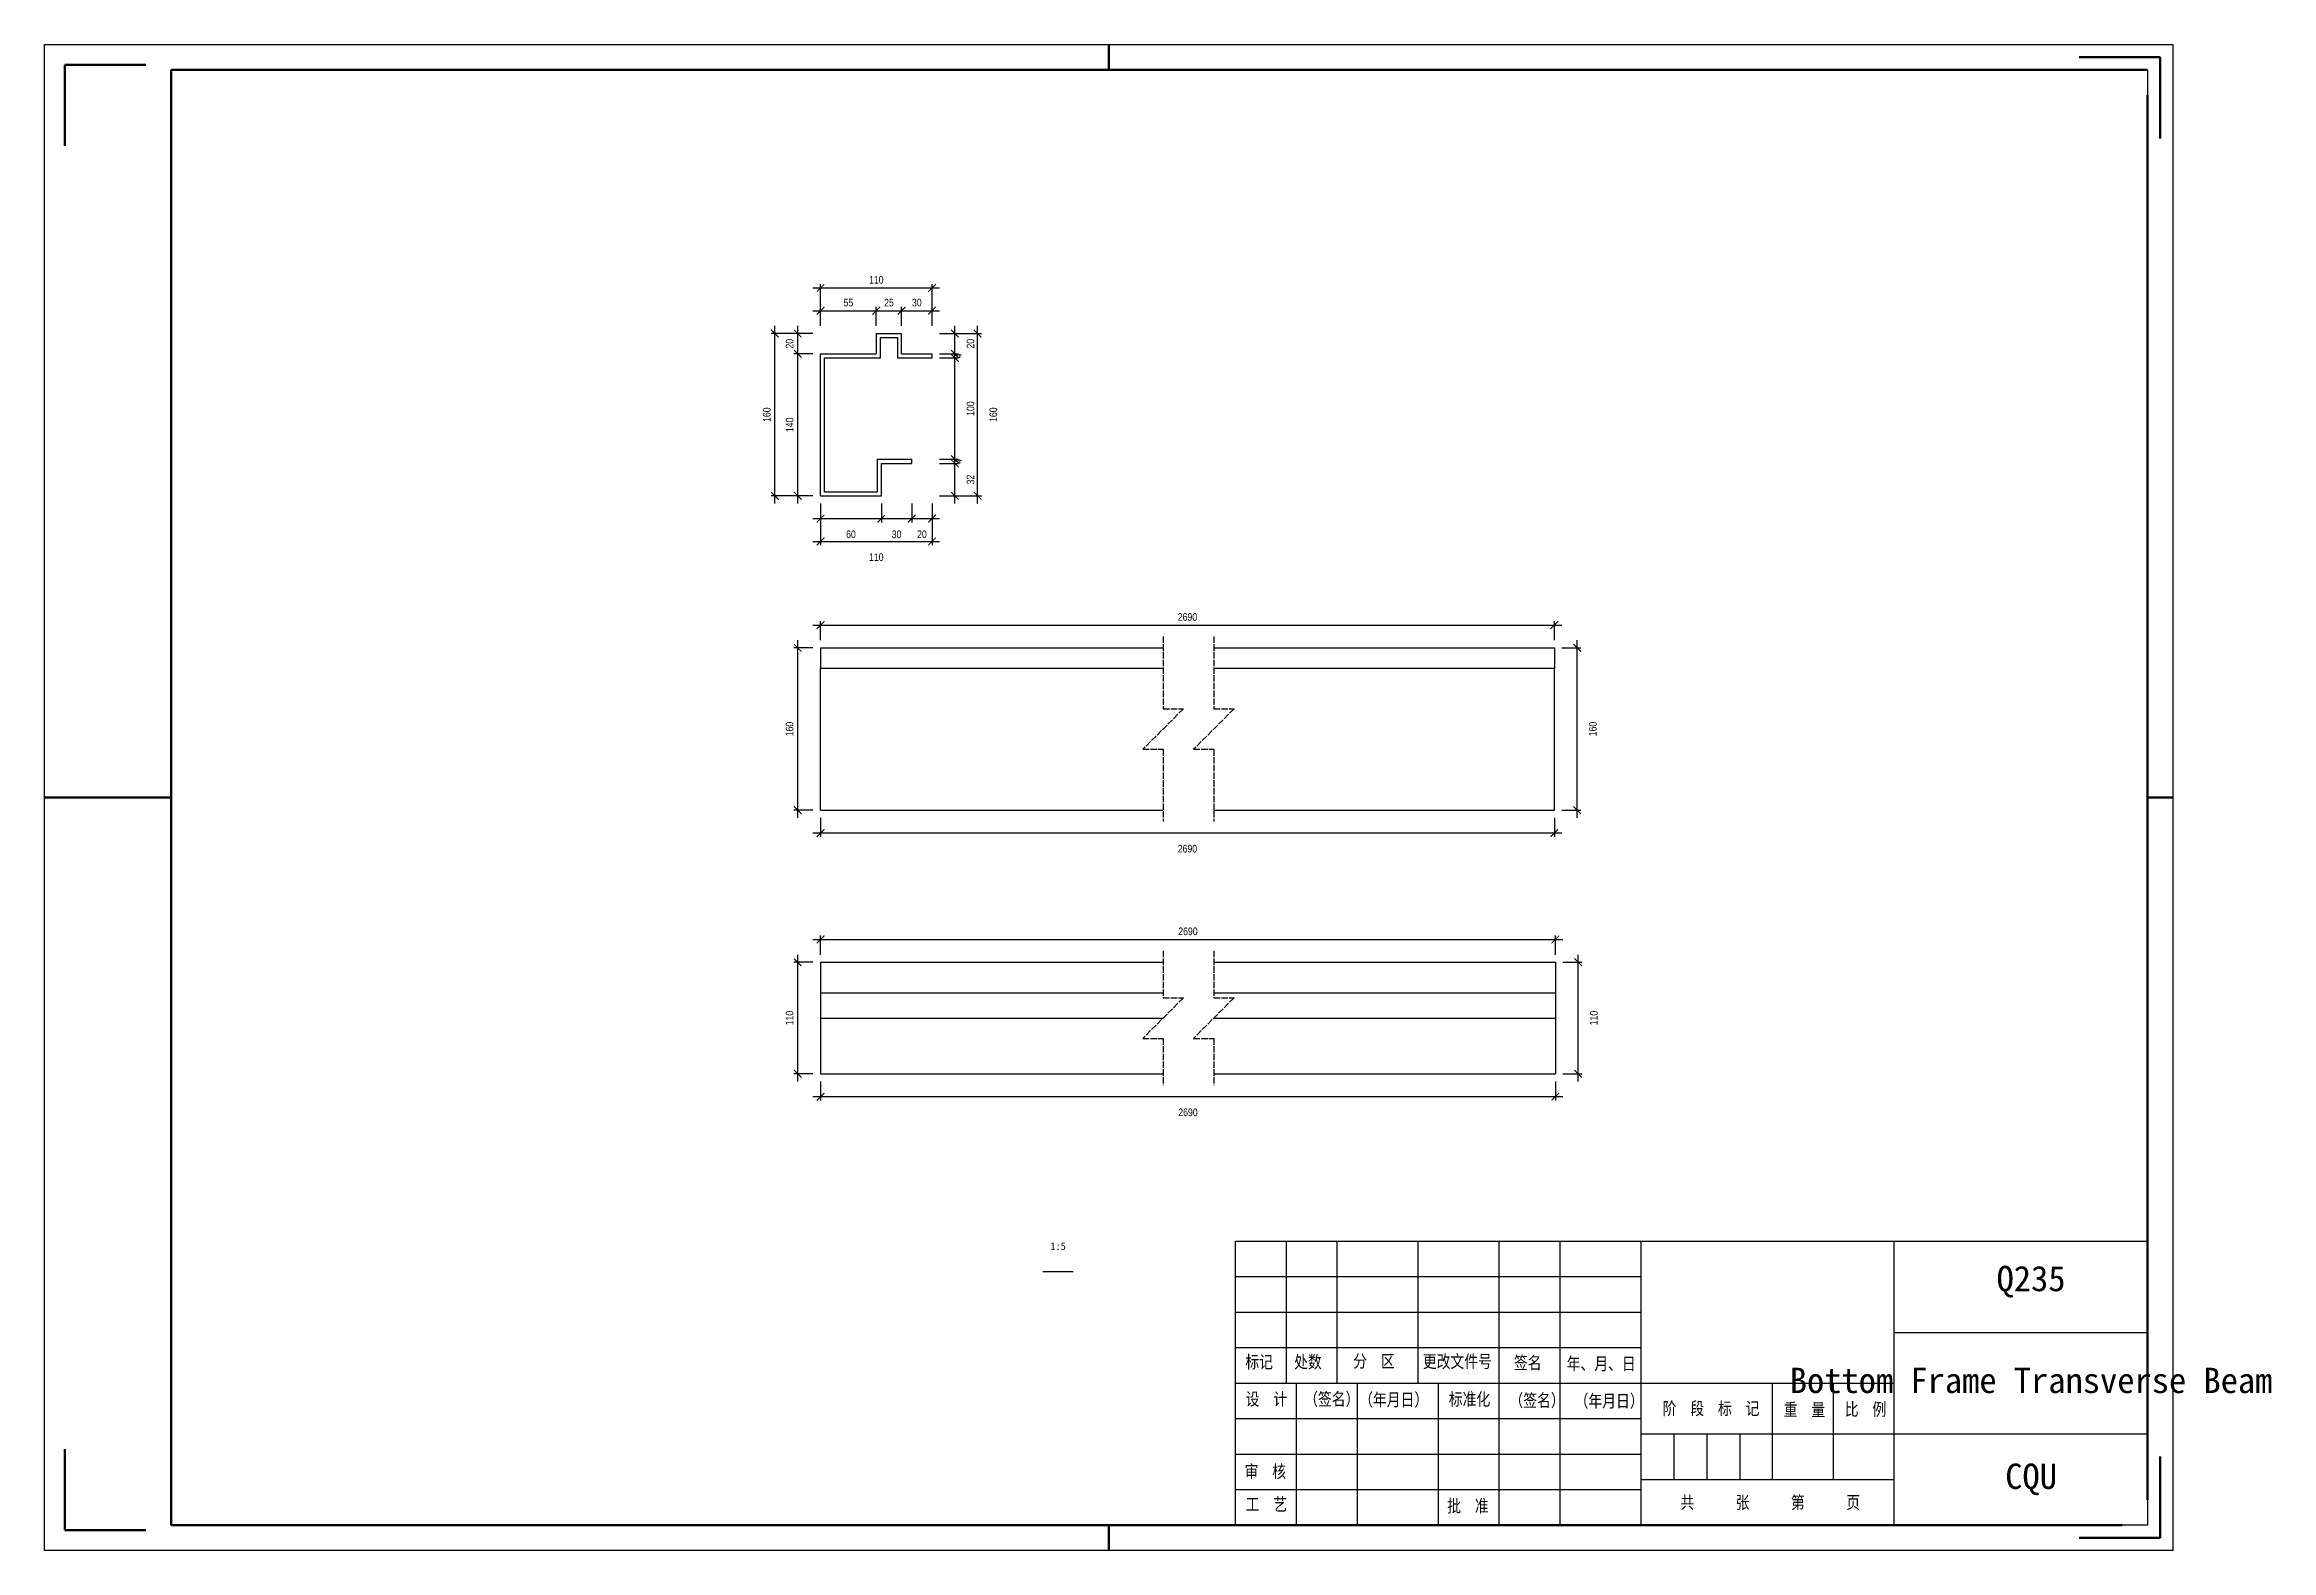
# Model space of a CAD drawing. Header units: millimetres. Extents: x 0 to 1925, y 0 to 4345.
# Drawn here: x 490 to 929.4, y 734 to 1031 of the extents above; entities that cross this region are included whole.
import ezdxf

# ---------------------------------------------------------------- set-up
doc = ezdxf.new("R2010")
doc.units = ezdxf.units.MM
doc.linetypes.add('DASHED', pattern=[1.524, 1.27, -0.254])
doc.layers.add('总内框线', color=7, linetype='Continuous', lineweight=50)
doc.layers.add('总外框线', color=7, linetype='Continuous', lineweight=30)
doc.styles.add('OpenSansCondensed-Light', font='OpenSansCondensed-Light.ttf')
doc.styles.add('陈杰（2）', font='gbenor.shx', dxfattribs={"width": 0.8, "bigfont": 'gbcbig.shx'})
doc.dimstyles.new('EZDXF', dxfattribs={"dimtxt": 0.25, "dimasz": 0.175, "dimexe": 0.375, "dimexo": 0.125, "dimgap": 0.1, "dimtad": 1, "dimlfac": 100, "dimzin": 12, "dimdsep": 46, "dimtxsty": 'OpenSansCondensed-Light', "dimblk": 'ARCHTICK', "dimcen": 2.5, "dimazin": 3, "dimtfac": 0.5, "dimtmove": 2, "dimatfit": 3, "dimarcsym": 0})

msp = doc.modelspace()

# ---------------------------------------------------------------- texts
at = {"attachment_point": 5}
for s, insert, char_height in [('1:5', (690, 794), 1.5), ('Q235', (882, 787), 5), ('Bottom Frame Transverse Beam', (882, 767.5), 5), ('CQU', (882, 748), 5)]:
    msp.add_mtext(s, dxfattribs=dict(at, insert=insert, char_height=char_height))
at = {"char_height": 2.5, "width": 93.0192856, "attachment_point": 1, "style": '陈杰（2）'}
for s, insert in [('{\\fSimSun|b0|i0|c134|p2;标记}', (726.95482, 772.44053)), ('{\\fSimSun|b0|i0|c134|p2;处数}', (736.57596, 772.45543)), ('{\\fSimSun|b0|i0|c134|p2;分\u3000区}', (748.23692, 772.57959)), ('{\\fSimSun|b0|i0|c134|p2;更改文件号}', (761.97169, 772.52496)), ('{\\fSimSun|b0|i0|c134|p2;签名}', (779.95608, 772.2667)), ('{\\fSimSun|b0|i0|c134|p2;年、月、日}', (790.35064, 772.07301)), ('{\\fSimSun|b0|i0|c134|p2;设\u3000计}', (727.01432, 765.10007)), ('{\\fSimSun|b0|i0|c134|p2;（签名）}', (738.55629, 765.10007)), ('{\\fSimSun|b0|i0|c134|p2;\u3000（年月日）}', (746.68156, 764.98584)), ('{\\fSimSun|b0|i0|c134|p2;标准化}', (767.08823, 765.08517)), ('{\\fSimSun|b0|i0|c134|p2;（签名）}', (779.05516, 764.83685)), ('{\\fSimSun|b0|i0|c134|p2;（年月日）}', (791.923, 764.73752)), ('{\\fSimSun|b0|i0|c134|p2;阶\u3000段\u3000标\u3000记}', (809.30395, 763.25254)), ('{\\fSimSun|b0|i0|c134|p2;重\u3000量}', (833.18681, 763.02408)), ('{\\fSimSun|b0|i0|c134|p2;比\u3000例}', (845.23873, 763.09361)), ('{\\fSimSun|b0|i0|c134|p2;审\u3000核}', (726.81034, 750.83138)), ('{\\fSimSun|b0|i0|c134|p2;工\u3000艺}', (727.01432, 744.34515)), ('{\\fSimSun|b0|i0|c134|p2;批\u3000准}', (766.78226, 744.0273)), ('{\\fSimSun|b0|i0|c134|p2;共\u3000\u3000\u3000张\u3000\u3000\u3000第\u3000\u3000\u3000页}', (812.79713, 744.72757))]:
    msp.add_mtext(s, dxfattribs=dict(at, insert=insert))

# ---------------------------------------------------------------- blocks, each defined once
blk = doc.blocks.new('_ARCHTICK')
at = {"color": 0, "linetype": 'ByBlock', "const_width": 0.15}
blk.add_lwpolyline([(-0.5, -0.5), (0.5, 0.5)], dxfattribs=at)

# ---------------------------------------------------------------- dimensions: what is measured, and where the dimension line sits
for base, p1, p2, location, text, override in [((643.12901, 983), (643.12901, 974), (665.12901, 974), (654.12901, 984.6), '110', {"dimtxt": 1.5, "dimasz": 1.5, "dimexe": 0.75, "dimexo": 1.5, "dimtad": 1, "dimlfac": 5, "dimblk": 'ARCHTICK', "dimsah": 0, "dimtsz": 0, "dimdle": 1.5, "dimtmove": 2}), ((643.12901, 933), (643.12901, 942), (665.12901, 942), (654.12901, 929.9), '110', {"dimtxt": 1.5, "dimasz": 1.5, "dimexe": 0.75, "dimexo": 1.5, "dimtad": 4, "dimlfac": 5, "dimblk": 'ARCHTICK', "dimsah": 0, "dimtsz": 0, "dimdle": 1.5, "dimtmove": 2}), ((643.12901, 916.5), (643.12901, 912), (787.92901, 912), (715.52901, 918.1), '2690', {"dimtxt": 1.5, "dimasz": 1.5, "dimexe": 0.75, "dimexo": 1.5, "dimtad": 1, "dimlfac": 5, "dimblk": 'ARCHTICK', "dimsah": 0, "dimtsz": 0, "dimdle": 1.5, "dimtmove": 2}), ((643.12901, 875.5), (643.12901, 880), (787.92901, 880), (715.52901, 872.4), '2690', {"dimtxt": 1.5, "dimasz": 1.5, "dimexe": 0.75, "dimexo": 1.5, "dimtad": 4, "dimlfac": 5, "dimblk": 'ARCHTICK', "dimsah": 0, "dimtsz": 0, "dimdle": 1.5, "dimtmove": 2}), ((643.12901, 854.5), (643.12901, 850), (788.12901, 850), (715.62901, 856.1), '2690', {"dimtxt": 1.5, "dimasz": 1.5, "dimexe": 0.75, "dimexo": 1.5, "dimtad": 1, "dimlfac": 5, "dimblk": 'ARCHTICK', "dimsah": 0, "dimtsz": 0, "dimdle": 1.5, "dimtmove": 2}), ((643.12901, 823.5), (643.12901, 828), (788.12901, 828), (715.62901, 820.4), '2690', {"dimtxt": 1.5, "dimasz": 1.5, "dimexe": 0.75, "dimexo": 1.5, "dimtad": 4, "dimlfac": 5, "dimblk": 'ARCHTICK', "dimsah": 0, "dimtsz": 0, "dimdle": 1.5, "dimtmove": 2})]:
    msp.add_linear_dim(base=base, p1=p1, p2=p2, location=location, text=text, dimstyle='EZDXF', override=override).render()
for base, p1, p2, location, override in [((643.12901, 978.5), (643.12901, 974), (654.12901, 974), (648.62901, 980.1), {"dimtxt": 1.5, "dimasz": 1.5, "dimexe": 0.75, "dimexo": 1.5, "dimtad": 1, "dimlfac": 5, "dimblk": 'ARCHTICK', "dimsah": 0, "dimtsz": 0, "dimdle": 1.5, "dimtmove": 2}), ((654.12901, 978.5), (654.12901, 974), (659.12901, 974), (656.62901, 980.1), {"dimtxt": 1.5, "dimasz": 1.5, "dimexe": 0.75, "dimexo": 1.5, "dimtad": 1, "dimlfac": 5, "dimblk": 'ARCHTICK', "dimsah": 0, "dimtsz": 0, "dimdle": 1.5, "dimtmove": 2}), ((659.12901, 978.5), (659.12901, 974), (665.12901, 974), (662.12901, 980.1), {"dimtxt": 1.5, "dimasz": 1.5, "dimexe": 0.75, "dimexo": 1.5, "dimtad": 1, "dimlfac": 5, "dimblk": 'ARCHTICK', "dimsah": 0, "dimtsz": 0, "dimdle": 1.5, "dimtmove": 2}), ((643.12901, 937.5), (643.12901, 942), (655.12901, 942), (649.12901, 934.4), {"dimtxt": 1.5, "dimasz": 1.5, "dimexe": 0.75, "dimexo": 1.5, "dimtad": 4, "dimlfac": 5, "dimblk": 'ARCHTICK', "dimsah": 0, "dimtsz": 0, "dimdle": 1.5, "dimtmove": 2}), ((655.12901, 937.5), (655.12901, 942), (661.12901, 942), (658.12901, 934.4), {"dimtxt": 1.5, "dimasz": 1.5, "dimexe": 0.75, "dimexo": 1.5, "dimtad": 4, "dimlfac": 5, "dimblk": 'ARCHTICK', "dimsah": 0, "dimtsz": 0, "dimdle": 1.5, "dimtmove": 2}), ((661.12901, 937.5), (661.12901, 942), (665.12901, 942), (663.12901, 934.4), {"dimtxt": 1.5, "dimasz": 1.5, "dimexe": 0.75, "dimexo": 1.5, "dimtad": 4, "dimlfac": 5, "dimblk": 'ARCHTICK', "dimsah": 0, "dimtsz": 0, "dimdle": 1.5, "dimtmove": 2})]:
    msp.add_linear_dim(base=base, p1=p1, p2=p2, location=location, dimstyle='EZDXF', override=override).render()
for base, p1, p2, location, text, override in [((634.12901, 942), (643.12901, 942), (643.12901, 974), (632.52901, 958), '160', {"dimtxt": 1.5, "dimasz": 1.5, "dimexe": 0.75, "dimexo": 1.5, "dimtad": 1, "dimlfac": 5, "dimblk": 'ARCHTICK', "dimsah": 0, "dimtsz": 0, "dimdle": 1.5, "dimtmove": 2}), ((674.12901, 942), (665.12901, 942), (665.12901, 974), (677.22901, 958), '160', {"dimtxt": 1.5, "dimasz": 1.5, "dimexe": 0.75, "dimexo": 1.5, "dimtad": 4, "dimlfac": 5, "dimblk": 'ARCHTICK', "dimsah": 0, "dimtsz": 0, "dimdle": 1.5, "dimtmove": 2}), ((638.62901, 880), (643.12901, 880), (643.12901, 912), (637.02901, 896), '160', {"dimtxt": 1.5, "dimasz": 1.5, "dimexe": 0.75, "dimexo": 1.5, "dimtad": 1, "dimlfac": 5, "dimblk": 'ARCHTICK', "dimsah": 0, "dimtsz": 0, "dimdle": 1.5, "dimtmove": 2}), ((792.42901, 880), (787.92901, 880), (787.92901, 912), (795.52901, 896), '160', {"dimtxt": 1.5, "dimasz": 1.5, "dimexe": 0.75, "dimexo": 1.5, "dimtad": 4, "dimlfac": 5, "dimblk": 'ARCHTICK', "dimsah": 0, "dimtsz": 0, "dimdle": 1.5, "dimtmove": 2}), ((638.62901, 828), (643.12901, 828), (643.12901, 850), (637.02901, 839), '110', {"dimtxt": 1.5, "dimasz": 1.5, "dimexe": 0.75, "dimexo": 1.5, "dimtad": 1, "dimlfac": 5, "dimblk": 'ARCHTICK', "dimsah": 0, "dimtsz": 0, "dimdle": 1.5, "dimtmove": 2}), ((792.62901, 828), (788.12901, 828), (788.12901, 850), (795.72901, 839), '110', {"dimtxt": 1.5, "dimasz": 1.5, "dimexe": 0.75, "dimexo": 1.5, "dimtad": 4, "dimlfac": 5, "dimblk": 'ARCHTICK', "dimsah": 0, "dimtsz": 0, "dimdle": 1.5, "dimtmove": 2})]:
    msp.add_linear_dim(base=base, p1=p1, p2=p2, angle=90, location=location, text=text, dimstyle='EZDXF', override=override).render()
for base, p1, p2, location, override in [((638.62901, 970), (643.12901, 970), (643.12901, 974), (637.02901, 972), {"dimtxt": 1.5, "dimasz": 1.5, "dimexe": 0.75, "dimexo": 1.5, "dimtad": 1, "dimlfac": 5, "dimblk": 'ARCHTICK', "dimsah": 0, "dimtsz": 0, "dimdle": 1.5, "dimtmove": 2}), ((638.62901, 942), (643.12901, 942), (643.12901, 970), (637.02901, 956), {"dimtxt": 1.5, "dimasz": 1.5, "dimexe": 0.75, "dimexo": 1.5, "dimtad": 1, "dimlfac": 5, "dimblk": 'ARCHTICK', "dimsah": 0, "dimtsz": 0, "dimdle": 1.5, "dimtmove": 2}), ((669.62901, 970), (665.12901, 970), (665.12901, 974), (672.72901, 972), {"dimtxt": 1.5, "dimasz": 1.5, "dimexe": 0.75, "dimexo": 1.5, "dimtad": 4, "dimlfac": 5, "dimblk": 'ARCHTICK', "dimsah": 0, "dimtsz": 0, "dimdle": 1.5, "dimtmove": 2}), ((669.62901, 969.2), (665.12901, 969.2), (665.12901, 970), (670.27901, 969.6), {"dimtxt": 1.5, "dimasz": 1.5, "dimexe": 0.75, "dimexo": 1.5, "dimtad": 4, "dimlfac": 5, "dimblk": 'ARCHTICK', "dimsah": 0, "dimtsz": 0, "dimdle": 1.5, "dimtmove": 2}), ((669.62901, 949.2), (665.12901, 949.2), (665.12901, 969.2), (672.72901, 959.2), {"dimtxt": 1.5, "dimasz": 1.5, "dimexe": 0.75, "dimexo": 1.5, "dimtad": 4, "dimlfac": 5, "dimblk": 'ARCHTICK', "dimsah": 0, "dimtsz": 0, "dimdle": 1.5, "dimtmove": 2}), ((669.62901, 948.4), (665.12901, 948.4), (665.12901, 949.2), (670.27901, 948.8), {"dimtxt": 1.5, "dimasz": 1.5, "dimexe": 0.75, "dimexo": 1.5, "dimtad": 4, "dimlfac": 5, "dimblk": 'ARCHTICK', "dimsah": 0, "dimtsz": 0, "dimdle": 1.5, "dimtmove": 2}), ((669.62901, 942), (665.12901, 942), (665.12901, 948.4), (672.72901, 945.2), {"dimtxt": 1.5, "dimasz": 1.5, "dimexe": 0.75, "dimexo": 1.5, "dimtad": 4, "dimlfac": 5, "dimblk": 'ARCHTICK', "dimsah": 0, "dimtsz": 0, "dimdle": 1.5, "dimtmove": 2})]:
    msp.add_linear_dim(base=base, p1=p1, p2=p2, angle=90, location=location, dimstyle='EZDXF', override=override).render()

# ---------------------------------------------------------------- linework, layer by layer
for p, q in [((905, 1026), (905, 841)), ((654.12901, 974), (659.12901, 974)), ((654.12901, 974), (654.12901, 970)), ((654.92901, 973.2), (658.32901, 973.2)), ((654.92901, 969.2), (654.92901, 973.2)), ((658.32901, 973.2), (658.32901, 969.2)), ((659.12901, 970), (659.12901, 974)), ((643.12901, 942), (643.12901, 970)), ((643.12901, 970), (654.12901, 970)), ((643.92901, 969.2), (654.92901, 969.2)), ((643.92901, 942.8), (643.92901, 969.2)), ((658.32901, 969.2), (665.12901, 969.2)), ((659.12901, 970), (665.12901, 970)), ((665.12901, 969.2), (665.12901, 970)), ((654.32901, 949.2), (661.12901, 949.2)), ((654.32901, 949.2), (654.32901, 942.8)), ((661.12901, 948.4), (661.12901, 949.2)), ((655.12901, 948.4), (661.12901, 948.4)), ((655.12901, 942), (655.12901, 948.4)), ((643.12901, 942), (655.12901, 942)), ((643.92901, 942.8), (654.32901, 942.8)), ((643.12901, 912), (710.72901, 912)), ((643.12901, 912), (643.12901, 908)), ((720.72901, 912), (787.92901, 912)), ((787.92901, 912), (787.92901, 908)), ((643.12901, 908), (710.72901, 908)), ((643.12901, 880), (643.12901, 908)), ((720.72901, 908), (787.92901, 908)), ((787.92901, 880), (787.92901, 908)), ((643.12901, 880), (710.72901, 880)), ((720.72901, 880), (787.92901, 880)), ((643.12901, 850), (710.72901, 850)), ((643.12901, 850), (643.12901, 844)), ((720.72901, 850), (788.12901, 850)), ((788.12901, 850), (788.12901, 844)), ((643.12901, 844), (710.72901, 844)), ((643.12901, 844), (643.12901, 839)), ((720.72901, 844), (788.12901, 844)), ((788.12901, 844), (788.12901, 839)), ((643.12901, 839), (710.72901, 839)), ((643.12901, 839), (643.12901, 828)), ((720.72901, 839), (788.12901, 839)), ((788.12901, 839), (788.12901, 828)), ((643.12901, 828), (710.72901, 828)), ((720.72901, 828), (788.12901, 828)), ((725, 795), (905, 795)), ((725, 739), (725, 795)), ((735, 795), (735, 767)), ((745, 795), (745, 767)), ((761, 795), (761, 767)), ((777, 795), (777, 767)), ((789, 795), (789, 739)), ((805, 795), (805, 739)), ((855, 739), (855, 795)), ((905, 795), (905, 739)), ((687, 789), (693, 789)), ((725, 788), (805, 788)), ((725, 781), (805, 781)), ((725, 774), (805, 774)), ((855, 777), (905, 777)), ((725, 767), (855, 767)), ((737, 767), (737, 739)), ((749, 767), (749, 739)), ((765, 767), (765, 739)), ((777, 767), (777, 739)), ((831, 748), (831, 767)), ((843, 748), (843, 767)), ((725, 760), (805, 760)), ((805, 757), (855, 757)), ((811.5, 757), (811.5, 748)), ((818, 757), (818, 748)), ((824.5, 757), (824.5, 748)), ((855, 757), (905, 757)), ((725, 753), (805, 753)), ((805, 748), (855, 748)), ((725, 746), (805, 746)), ((905, 739), (725, 739))]:
    msp.add_line(p, q)
at = {"linetype": 'DASHED'}
for p, q in [((710.72901, 914.25), (710.72901, 900)), ((720.72901, 914.25), (720.72901, 900)), ((714.72901, 900), (706.72901, 892)), ((710.72901, 900), (714.72901, 900)), ((724.72901, 900), (716.72901, 892)), ((720.72901, 900), (724.72901, 900)), ((706.72901, 892), (710.72901, 892)), ((710.72901, 892), (710.72901, 877.75)), ((716.72901, 892), (720.72901, 892)), ((720.72901, 892), (720.72901, 877.75)), ((710.72901, 852.25), (710.72901, 843)), ((720.72901, 852.25), (720.72901, 843)), ((714.72901, 843), (706.72901, 835)), ((710.72901, 843), (714.72901, 843)), ((724.72901, 843), (716.72901, 835)), ((720.72901, 843), (724.72901, 843)), ((706.72901, 835), (710.72901, 835)), ((710.72901, 835), (710.72901, 825.75)), ((716.72901, 835), (720.72901, 835)), ((720.72901, 835), (720.72901, 825.75))]:
    msp.add_line(p, q, dxfattribs=at)
at = {"layer": '总内框线'}
for p, q in [((700, 1026), (700, 1031)), ((907.5, 1028.5), (891.5, 1028.5)), ((907.5, 1028.5), (907.5, 1012.5)), ((494, 1027), (494, 1011)), ((494, 1027), (510, 1027)), ((515, 739), (515, 1026)), ((515, 1026), (905, 1026)), ((905, 1021), (905, 744)), ((490, 882.5), (515, 882.5)), ((905, 882.5), (910, 882.5)), ((494, 738), (494, 754)), ((907.5, 736.5), (907.5, 752.5)), ((900, 739), (515, 739)), ((700, 734), (700, 739)), ((494, 738), (510, 738)), ((907.5, 736.5), (891.5, 736.5))]:
    msp.add_line(p, q, dxfattribs=at)
at = {"layer": '总外框线'}
for p, q in [((490, 734), (490, 1031)), ((490, 1031), (910, 1031)), ((910, 1031), (910, 734)), ((910, 734), (490, 734))]:
    msp.add_line(p, q, dxfattribs=at)

msp.set_redraw_order([(e.dxf.handle, doc.entitydb.next_handle()) for e in msp.query("TEXT MTEXT ATTDEF DIMENSION ARC_DIMENSION")])  # texts and dimensions are drawn at this point

doc.saveas('drawing.dxf')
